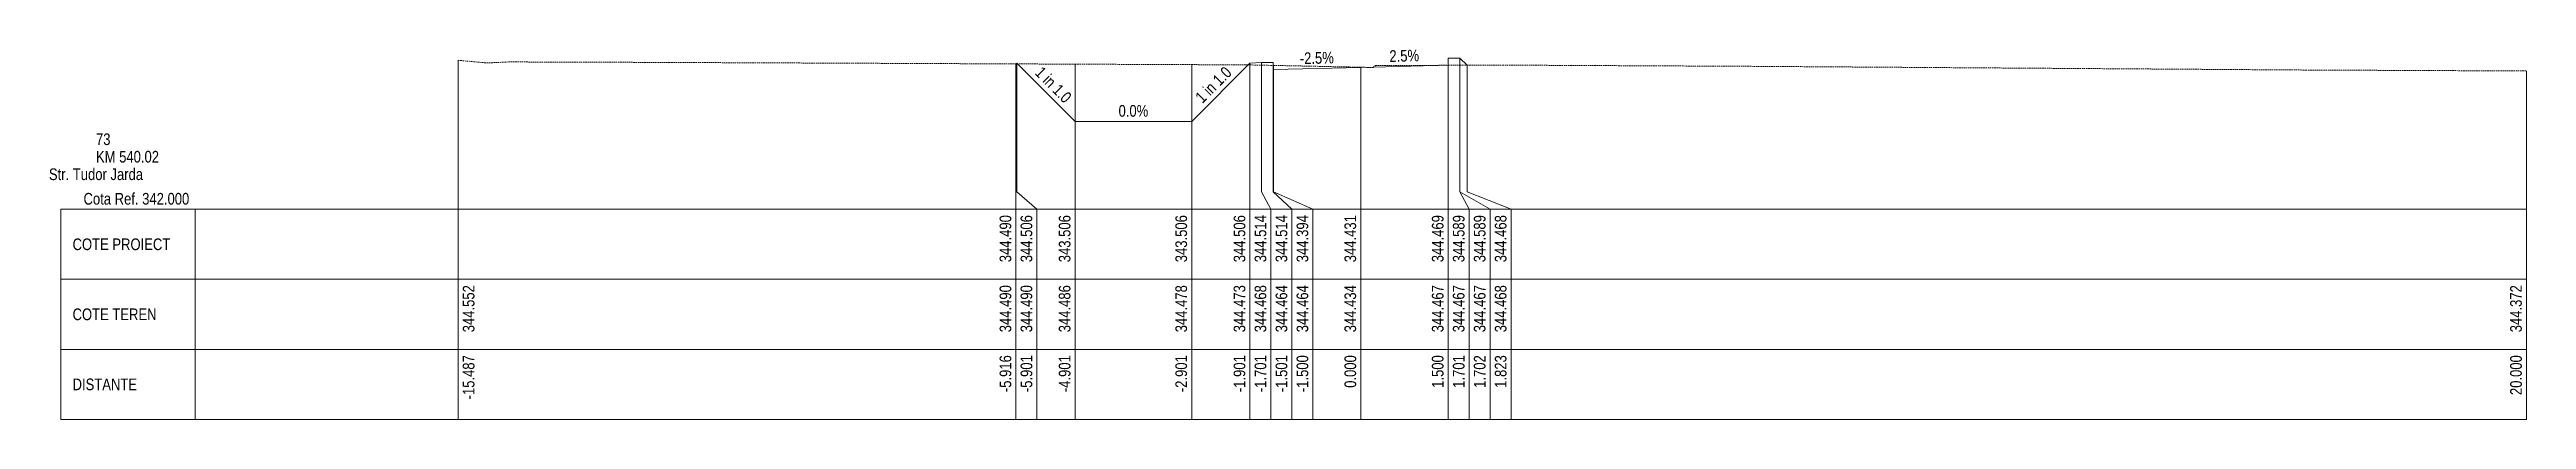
# Paper-space layout 'Str. Tudor Jarda-XS-1' of a CAD drawing. Extents: x 5 to 860, y 10 to 5944.
# Drawn here: x 435 to 860, y 970 to 1033.4 of the extents above; entities that cross this region are included whole.
import ezdxf
from ezdxf.enums import TextEntityAlignment as Align

# ---------------------------------------------------------------- set-up
doc = ezdxf.new("R2010")
doc.units = 0
doc.linetypes.add('DASHED2', pattern=[0.375, 0.25, -0.125])
doc.layers.add('ARD-No Plot', color=1, linetype='Continuous', lineweight=0, plot=False)
for name, color, linetype, lineweight in [('DESIGN-TEXT', 7, 'Continuous', 0), ('EXISTING-TEXT', 7, 'Continuous', 0), ('LINES', 7, 'Continuous', 0), ('Text', 7, 'Continuous', 0), ('X-RL', 7, 'Continuous', 0), ('XPLOT-DESIGN', 5, 'Continuous', 0), ('XPLOT-EXISTING', 3, 'DASHED2', 0), ('XPLOT-GRADE', 7, 'Continuous', 0), ('XPLOT-KM', 7, 'Continuous', 0), ('XPLOT-TITLE', 7, 'Continuous', 0)]:
    doc.layers.add(name, color=color, linetype=linetype, lineweight=lineweight)
doc.styles.add('Arial', font='arial.ttf', dxfattribs={"width": 0.8})

psp = doc.layouts.new('Str. Tudor Jarda-XS-1')

# ---------------------------------------------------------------- texts
at = {"layer": 'ARD-No Plot', "style": 'Arial', "width": 0.8}
psp.add_text('Str. Tudor Jarda', height=2, dxfattribs=at).set_placement((443, 1011), align=Align.CENTER)
at = {"layer": 'DESIGN-TEXT', "style": 'Arial', "width": 0.8}
for s, p in [('344.490', (600.036, 1005)), ('344.506', (603.636, 1005)), ('343.506', (610.19, 1005)), ('343.506', (630.19, 1005)), ('344.506', (640.19, 1005)), ('344.514', (643.79, 1005)), ('344.514', (647.39, 1005)), ('344.394', (650.99, 1005)), ('344.431', (659.2, 1005)), ('344.469', (674.2, 1005)), ('344.589', (677.8, 1005)), ('344.589', (681.4, 1005)), ('344.468', (685, 1005))]:
    psp.add_text(s, height=2, rotation=90, dxfattribs=at).set_placement(p, align=Align.RIGHT)
at = {"layer": 'EXISTING-TEXT', "style": 'Arial', "width": 0.8}
for s, p in [('344.552', (507.934, 993)), ('344.490', (600.036, 993)), ('344.490', (603.636, 993)), ('344.486', (610.19, 993)), ('344.478', (630.19, 993)), ('344.473', (640.19, 993)), ('344.468', (643.79, 993)), ('344.464', (647.39, 993)), ('344.464', (650.99, 993)), ('344.434', (659.2, 993)), ('344.434', (659.2, 993)), ('344.467', (674.2, 993)), ('344.467', (677.8, 993)), ('344.467', (681.4, 993)), ('344.468', (685, 993)), ('344.372', (859.2, 993)), ('344.372', (859.2, 993))]:
    psp.add_text(s, height=2, rotation=90, dxfattribs=at).set_placement(p, align=Align.RIGHT)
at = {"layer": 'Text', "style": 'Arial', "width": 0.8}
for s, p in [('-15.487', (507.934, 981)), ('-15.487', (507.934, 981)), ('-5.916', (600.036, 981)), ('-5.916', (600.036, 981)), ('-5.916', (600.036, 981)), ('-5.901', (603.636, 981)), ('-5.901', (603.636, 981)), ('-5.901', (603.636, 981)), ('-4.901', (610.19, 981)), ('-4.901', (610.19, 981)), ('-4.901', (610.19, 981)), ('-2.901', (630.19, 981)), ('-2.901', (630.19, 981)), ('-2.901', (630.19, 981)), ('-1.901', (640.19, 981)), ('-1.901', (640.19, 981)), ('-1.901', (640.19, 981)), ('-1.701', (643.79, 981)), ('-1.701', (643.79, 981)), ('-1.701', (643.79, 981)), ('-1.501', (647.39, 981)), ('-1.501', (647.39, 981)), ('-1.501', (647.39, 981)), ('-1.500', (650.99, 981)), ('-1.500', (650.99, 981)), ('-1.500', (650.99, 981)), ('0.000', (659.2, 981)), ('0.000', (659.2, 981)), ('0.000', (659.2, 981)), ('1.500', (674.2, 981)), ('1.500', (674.2, 981)), ('1.500', (674.2, 981)), ('1.701', (677.8, 981)), ('1.701', (677.8, 981)), ('1.701', (677.8, 981)), ('1.702', (681.4, 981)), ('1.702', (681.4, 981)), ('1.702', (681.4, 981)), ('1.823', (685, 981)), ('1.823', (685, 981)), ('1.823', (685, 981)), ('20.000', (859.2, 981)), ('20.000', (859.2, 981))]:
    psp.add_text(s, height=2, rotation=90, dxfattribs=at).set_placement(p, align=Align.RIGHT)
at = {"layer": 'X-RL', "style": 'Arial', "width": 0.8}
psp.add_text('Cota Ref. 342.000', height=2, dxfattribs=at).set_placement((459, 1006.8), align=Align.RIGHT)
at = {"layer": 'XPLOT-GRADE', "style": 'Arial', "width": 0.8}
for s, rotation, p in [('-2.5%', 1.4321, (652.48, 1030.926)), ('2.5%', 1.4321, (667.48, 1031.301)), ('1 in 1.0', 315, (606.556, 1026.625)), ('1 in 1.0', 45, (635.424, 1026.625)), ('0.0%', 0, (620.99, 1021.859))]:
    psp.add_text(s, height=2, rotation=rotation, dxfattribs=at).set_placement(p, align=Align.CENTER)
at = {"layer": 'XPLOT-KM', "style": 'Arial', "width": 0.8}
for s, p in [('73', (443, 1017)), ('KM 540.02', (443, 1014))]:
    psp.add_text(s, height=2, dxfattribs=at).set_placement(p)
at = {"layer": 'XPLOT-TITLE', "style": 'Arial', "width": 0.8}
for s, p in [('COTE PROIECT', (438.982, 999)), ('COTE TEREN', (438.982, 987)), ('DISTANTE', (438.982, 975))]:
    psp.add_text(s, height=2, dxfattribs=at).set_placement(p)

# ---------------------------------------------------------------- linework, layer by layer
at = {"layer": 'LINES'}
for p, q in [((505.134, 1009), (505.134, 1031.518)), ((505.134, 1009), (505.134, 1031.518)), ((600.836, 1009), (600.836, 1030.905)), ((600.836, 1009), (600.836, 1030.905)), ((600.836, 1009), (600.836, 1030.905)), ((600.99, 1009), (600.99, 1031.059)), ((600.99, 1009), (600.99, 1031.059)), ((600.99, 1009), (600.99, 1031.059)), ((610.99, 1009), (610.99, 1030.862)), ((610.99, 1009), (610.99, 1030.862)), ((610.99, 1009), (610.99, 1030.862)), ((630.99, 1009), (630.99, 1030.779)), ((630.99, 1009), (630.99, 1030.779)), ((630.99, 1009), (630.99, 1030.779)), ((640.99, 1009), (640.99, 1031.059)), ((640.99, 1009), (640.99, 1031.059)), ((640.99, 1009), (640.99, 1031.059)), ((642.99, 1009), (642.99, 1031.139)), ((642.99, 1009), (642.99, 1031.139)), ((642.99, 1009), (642.99, 1031.139)), ((644.99, 1009), (644.99, 1031.139)), ((644.99, 1009), (644.99, 1031.139)), ((644.99, 1009), (644.99, 1031.139)), ((645, 1009), (645, 1030.644)), ((645, 1009), (645, 1030.644)), ((645, 1009), (645, 1030.644)), ((660, 1009), (660, 1030.337)), ((660, 1009), (660, 1030.337)), ((660, 1009), (660, 1030.337)), ((675, 1009), (675, 1030.689)), ((675, 1009), (675, 1030.689)), ((675, 1009), (675, 1030.689)), ((677.01, 1009), (677.01, 1031.889)), ((677.01, 1009), (677.01, 1031.889)), ((677.01, 1009), (677.01, 1031.889)), ((677.02, 1009), (677.02, 1031.889)), ((677.02, 1009), (677.02, 1031.889)), ((677.02, 1009), (677.02, 1031.889)), ((678.232, 1009), (678.232, 1030.677)), ((678.232, 1009), (678.232, 1030.677)), ((678.232, 1009), (678.232, 1030.677)), ((860, 1009), (860, 1029.718)), ((860, 1009), (860, 1029.718)), ((505.134, 1006), (505.134, 1009)), ((505.134, 1006), (505.134, 1009)), ((600.836, 1006), (600.836, 1009)), ((600.836, 1006), (600.836, 1009)), ((600.836, 1006), (600.836, 1009)), ((604.436, 1006), (600.99, 1009)), ((604.436, 1006), (600.99, 1009)), ((604.436, 1006), (600.99, 1009)), ((610.99, 1006), (610.99, 1009)), ((610.99, 1006), (610.99, 1009)), ((610.99, 1006), (610.99, 1009)), ((630.99, 1006), (630.99, 1009)), ((630.99, 1006), (630.99, 1009)), ((630.99, 1006), (630.99, 1009)), ((640.99, 1006), (640.99, 1009)), ((640.99, 1006), (640.99, 1009)), ((640.99, 1006), (640.99, 1009)), ((644.59, 1006), (642.99, 1009)), ((644.59, 1006), (642.99, 1009)), ((644.59, 1006), (642.99, 1009)), ((648.19, 1006), (644.99, 1009)), ((648.19, 1006), (644.99, 1009)), ((648.19, 1006), (644.99, 1009)), ((651.79, 1006), (645, 1009)), ((651.79, 1006), (645, 1009)), ((651.79, 1006), (645, 1009)), ((660, 1006), (660, 1009)), ((660, 1006), (660, 1009)), ((660, 1006), (660, 1009)), ((675, 1006), (675, 1009)), ((675, 1006), (675, 1009)), ((675, 1006), (675, 1009)), ((678.6, 1006), (677.01, 1009)), ((678.6, 1006), (677.01, 1009)), ((678.6, 1006), (677.01, 1009)), ((682.2, 1006), (677.02, 1009)), ((682.2, 1006), (677.02, 1009)), ((682.2, 1006), (677.02, 1009)), ((685.8, 1006), (678.232, 1009)), ((685.8, 1006), (678.232, 1009)), ((685.8, 1006), (678.232, 1009)), ((860, 1006), (860, 1009)), ((860, 1006), (860, 1009)), ((436.982, 994), (436.982, 1006)), ((436.982, 1006), (460, 1006)), ((460, 970), (460, 1006)), ((460, 1006), (860, 1006)), ((505.134, 970), (505.134, 1006)), ((505.134, 970), (505.134, 1006)), ((600.836, 970), (600.836, 1006)), ((600.836, 970), (600.836, 1006)), ((600.836, 970), (600.836, 1006)), ((604.436, 970), (604.436, 1006)), ((604.436, 970), (604.436, 1006)), ((604.436, 970), (604.436, 1006)), ((610.99, 970), (610.99, 1006)), ((610.99, 970), (610.99, 1006)), ((610.99, 970), (610.99, 1006)), ((630.99, 970), (630.99, 1006)), ((630.99, 970), (630.99, 1006)), ((630.99, 970), (630.99, 1006)), ((640.99, 970), (640.99, 1006)), ((640.99, 970), (640.99, 1006)), ((640.99, 970), (640.99, 1006)), ((644.59, 970), (644.59, 1006)), ((644.59, 970), (644.59, 1006)), ((644.59, 970), (644.59, 1006)), ((648.19, 970), (648.19, 1006)), ((648.19, 970), (648.19, 1006)), ((648.19, 970), (648.19, 1006)), ((651.79, 970), (651.79, 1006)), ((651.79, 970), (651.79, 1006)), ((651.79, 970), (651.79, 1006)), ((660, 970), (660, 1006)), ((660, 970), (660, 1006)), ((660, 970), (660, 1006)), ((675, 970), (675, 1006)), ((675, 970), (675, 1006)), ((675, 970), (675, 1006)), ((678.6, 970), (678.6, 1006)), ((678.6, 970), (678.6, 1006)), ((678.6, 970), (678.6, 1006)), ((682.2, 970), (682.2, 1006)), ((682.2, 970), (682.2, 1006)), ((682.2, 970), (682.2, 1006)), ((685.8, 970), (685.8, 1006)), ((685.8, 970), (685.8, 1006)), ((685.8, 970), (685.8, 1006)), ((860, 970), (860, 1006)), ((860, 970), (860, 1006)), ((860, 970), (860, 1006)), ((436.982, 982), (436.982, 994)), ((436.982, 994), (460, 994)), ((460, 994), (436.982, 994)), ((460, 994), (860, 994)), ((436.982, 970), (436.982, 982)), ((436.982, 982), (460, 982)), ((460, 982), (436.982, 982)), ((460, 982), (860, 982)), ((460, 970), (436.982, 970)), ((460, 970), (860, 970))]:
    psp.add_line(p, q, dxfattribs=at)
at = {"layer": 'XPLOT-DESIGN'}
for p, q in [((600.836, 1030.905), (600.99, 1031.059)), ((600.99, 1031.059), (610.99, 1021.059)), ((630.99, 1021.059), (640.99, 1031.059)), ((640.99, 1031.059), (642.99, 1031.139)), ((642.99, 1031.139), (644.99, 1031.139)), ((644.99, 1031.139), (645, 1029.939)), ((645, 1029.939), (660, 1030.314)), ((660, 1030.314), (675, 1030.689)), ((675, 1030.689), (675.01, 1031.889)), ((675.01, 1031.889), (677.01, 1031.889)), ((677.01, 1031.889), (677.02, 1031.889)), ((677.02, 1031.889), (678.232, 1030.677)), ((610.99, 1021.059), (630.99, 1021.059))]:
    psp.add_line(p, q, dxfattribs=at)
at = {"layer": 'XPLOT-EXISTING'}
for p, q in [((505.134, 1031.518), (510.071, 1031.065)), ((510.071, 1031.065), (513.815, 1031.242)), ((513.815, 1031.242), (541.73, 1031.153)), ((541.73, 1031.153), (600.836, 1030.905)), ((600.836, 1030.905), (600.99, 1030.904)), ((600.99, 1030.904), (610.99, 1030.862)), ((610.99, 1030.862), (630.99, 1030.779)), ((630.99, 1030.779), (640.302, 1030.74)), ((640.302, 1030.74), (640.99, 1030.726)), ((640.99, 1030.726), (642.99, 1030.685)), ((642.99, 1030.685), (644.99, 1030.644)), ((644.99, 1030.644), (645, 1030.644)), ((645, 1030.644), (660, 1030.337)), ((660, 1030.337), (660, 1030.337)), ((660, 1030.337), (662.104, 1030.294)), ((662.104, 1030.294), (662.535, 1030.623)), ((662.535, 1030.623), (675, 1030.666)), ((675, 1030.666), (677.01, 1030.673)), ((677.01, 1030.673), (677.02, 1030.673)), ((677.02, 1030.673), (678.232, 1030.677)), ((678.232, 1030.677), (684.314, 1030.698)), ((684.314, 1030.698), (726.687, 1030.492)), ((726.687, 1030.492), (822.152, 1029.855)), ((822.152, 1029.855), (849.524, 1029.741)), ((849.524, 1029.741), (860, 1029.718)), ((860, 1029.718), (860, 1029.718))]:
    psp.add_line(p, q, dxfattribs=at)

psp.set_redraw_order([(e.dxf.handle, doc.entitydb.next_handle()) for e in psp.query("TEXT MTEXT ATTDEF DIMENSION ARC_DIMENSION")])  # texts and dimensions are drawn at this point

doc.saveas('drawing.dxf')
